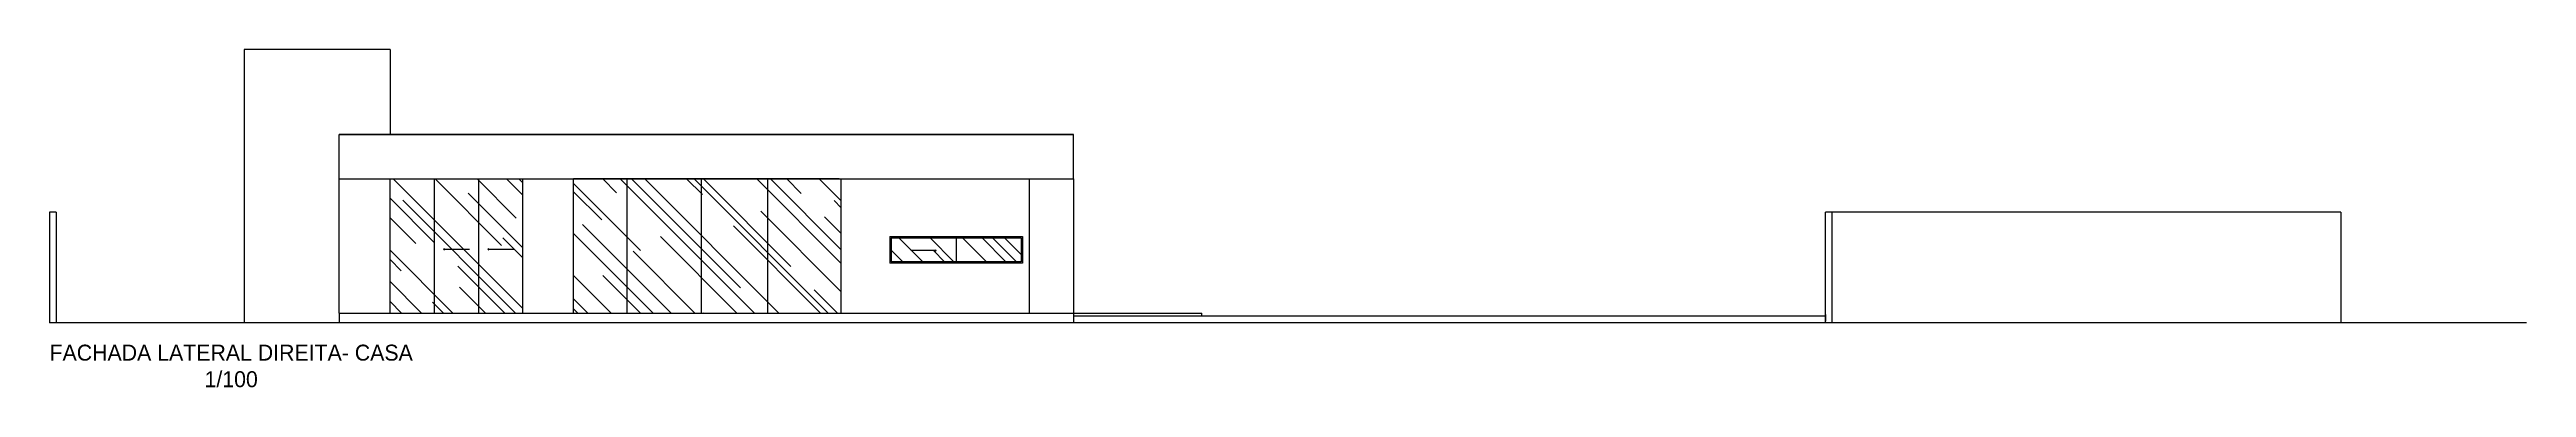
# Model space of a CAD drawing. Header units: feet. Extents: x 1734 to 1931, y 883 to 1088.
# Drawn here: x 1813.7 to 1869.7, y 886.8 to 894.4 of the extents above; entities that cross this region are included whole.
import ezdxf

# ---------------------------------------------------------------- set-up
doc = ezdxf.new("R2010")
doc.units = ezdxf.units.FT
doc.header["$LTSCALE"] = 0.3
doc.header["$MEASUREMENT"] = 0
doc.layers.get('0').update_dxf_attribs({"linetype": 'CONTINUOUS'})
doc.layers.get('Defpoints').update_dxf_attribs({"linetype": 'CONTINUOUS'})
for name, color, linetype in [('1', 1, 'CONTINUOUS'), ('2', 44, 'CONTINUOUS'), ('3', 3, 'CONTINUOUS'), ('5', 5, 'CONTINUOUS'), ('Cotas', 1, 'CONTINUOUS'), ('Texto', 44, 'CONTINUOUS')]:
    doc.layers.add(name, color=color, linetype=linetype)
doc.styles.add('style1', font='GOTHIC.TTF')
doc.dimstyles.new('ESC-100', dxfattribs={"dimtxt": 0.16, "dimasz": 0.04, "dimexe": 0.06, "dimexo": 0.15, "dimgap": 0.02, "dimtad": 1, "dimzin": 4, "dimdsep": 46, "dimtxsty": 'style1', "dimblk": 'OBLIQUE', "dimcen": 0.01, "dimdle": 0.04, "dimclrd": 14, "dimclre": 14, "dimclrt": 2, "dimazin": 0, "dimtfac": 1, "dimtix": 1, "dimtmove": 2, "dimatfit": 0, "dimldrblk": 'OPEN90', "dimfxl": 1, "dimtolj": 1, "dimtzin": 4, "dimlwd": -1, "dimlwe": -1, "dimarcsym": 0})

# ---------------------------------------------------------------- blocks, each defined once
blk = doc.blocks.new('_Open90')
at = {"color": 0, "linetype": 'ByBlock', "lineweight": -2}
for p, q in [((0, 0), (-1, 0)), ((-0.5, 0.5), (0, 0)), ((0, 0), (-0.5, -0.5))]:
    blk.add_line(p, q, dxfattribs=at)

msp = doc.modelspace()

# ---------------------------------------------------------------- hatches: boundary and pattern name
at = {"layer": 'Cotas'}
h = msp.add_hatch(dxfattribs=at)
h.set_pattern_fill('AR-RROOF,_O', color=256, angle=315)
h.set_pattern_definition([(315, (1821.4304, 888.4667), (2.26274, -0.84853), [15, -2, 5, -1]), (315, (1822.7244, 887.8798), (0.23335, 1.64756), [3, -0.33, 6, -0.75]), (315, (1822.385, 888.71416), (4.150717, -3.203194), [8, -1.4, 4, -1])])
h.paths.add_polyline_path([(1821.43, 888.467), (1822.43, 888.467), (1822.43, 891.497), (1821.43, 891.497)])
h.paths.add_polyline_path([(1822.43, 888.467), (1823.43, 888.467), (1823.43, 891.497), (1822.43, 891.497)])
h.paths.add_polyline_path([(1823.43, 888.467), (1824.43, 888.467), (1824.43, 891.497), (1823.43, 891.497)])
h.paths.add_polyline_path([(1826.78, 891.497), (1825.58, 891.497), (1825.58, 888.467), (1826.78, 888.467)])
h.paths.add_polyline_path([(1828.463, 891.497), (1826.78, 891.497), (1826.78, 888.467), (1828.463, 888.467)])
h.paths.add_polyline_path([(1828.463, 888.467), (1829.963, 888.467), (1829.963, 891.497), (1828.463, 891.497)])
h.paths.add_polyline_path([(1829.963, 888.467), (1831.63, 888.467), (1831.63, 891.497), (1829.963, 891.497)])
h = msp.add_hatch(dxfattribs=at)
h.set_pattern_fill('AR-RROOF,_O', color=256, angle=315)
h.set_pattern_definition([(315, (1832.7604, 889.6267), (2.26274, -0.84853), [15, -2, 5, -1]), (315, (1834.0544, 889.0398), (0.23335, 1.6476), [3, -0.33, 6, -0.75]), (315, (1833.715, 889.87416), (4.15072, -3.2032), [8, -1.4, 4, -1])])
h.paths.add_polyline_path([(1832.76, 890.167), (1832.76, 889.627), (1834.23, 889.627), (1834.23, 890.167)])
h.paths.add_polyline_path([(1834.23, 890.167), (1834.23, 889.627), (1835.7, 889.627), (1835.7, 890.167)])

# ---------------------------------------------------------------- linework, layer by layer
at = {"layer": '1'}
for p, q in [((1818.13, 894.417), (1818.13, 888.247)), ((1821.43, 894.417), (1818.13, 894.417)), ((1821.43, 894.417), (1821.43, 892.497)), ((1822.43, 891.497), (1822.43, 888.467)), ((1823.43, 891.497), (1823.43, 888.467)), ((1826.78, 891.497), (1826.78, 888.467)), ((1828.463, 891.497), (1828.463, 888.467)), ((1829.963, 891.497), (1829.963, 888.467)), ((1836.88, 888.467), (1839.78, 888.467)), ((1839.78, 888.408), (1839.78, 888.467))]:
    msp.add_line(p, q, dxfattribs=at)
at = {"layer": '2'}
for p, q in [((1820.28, 888.467), (1820.28, 891.497)), ((1821.43, 888.467), (1821.43, 891.497)), ((1824.43, 888.467), (1824.43, 891.497)), ((1825.58, 888.467), (1825.58, 891.497)), ((1835.88, 891.497), (1835.88, 888.467)), ((1836.88, 891.497), (1836.88, 888.467)), ((1865.53, 890.747), (1853.88, 890.747)), ((1836.88, 888.408), (1853.88, 888.408))]:
    msp.add_line(p, q, dxfattribs=at)
at = {"layer": '3'}
for p, q in [((1836.88, 892.497), (1820.28, 892.497)), ((1820.28, 892.497), (1836.88, 892.497)), ((1820.28, 891.497), (1820.28, 892.497)), ((1836.88, 891.497), (1836.88, 892.497)), ((1820.28, 891.497), (1836.88, 891.497)), ((1831.58, 891.497), (1825.58, 891.497)), ((1820.28, 888.467), (1836.88, 888.467)), ((1820.28, 888.467), (1820.28, 888.247)), ((1836.88, 888.467), (1836.88, 888.247))]:
    msp.add_line(p, q, dxfattribs=at)
at = {"layer": '5', "linetype": 'Continuous'}
for p, q in [((1813.88, 890.747), (1813.73, 890.747)), ((1813.73, 890.747), (1813.73, 888.247)), ((1813.88, 890.747), (1813.88, 888.247)), ((1853.88, 888.247), (1853.88, 890.747)), ((1854.03, 888.247), (1854.03, 890.747)), ((1865.53, 890.747), (1865.53, 888.247)), ((1869.73, 888.247), (1813.73, 888.247)), ((1853.88, 888.437), (1853.88, 888.287))]:
    msp.add_line(p, q, dxfattribs=at)
at = {"layer": 'Cotas'}
for p, q in [((1831.63, 888.467), (1831.63, 891.497)), ((1832.73, 890.197), (1835.73, 890.197)), ((1832.73, 890.197), (1832.73, 889.597)), ((1832.76, 890.167), (1835.7, 890.167)), ((1832.76, 890.167), (1832.76, 889.627)), ((1834.23, 890.167), (1834.23, 889.627)), ((1835.7, 890.167), (1835.7, 889.627)), ((1835.73, 890.197), (1835.73, 889.597)), ((1835.73, 889.597), (1832.73, 889.597)), ((1835.7, 889.627), (1832.76, 889.627))]:
    msp.add_line(p, q, dxfattribs=at)

# ---------------------------------------------------------------- texts
at = {"layer": 'Texto', "insert": (1811.481, 888.087), "char_height": 0.1, "width": 12.71133, "attachment_point": 1, "style": 'style1'}
msp.add_mtext('\\pxqc;\\P\\P{\\H3.6x;FACHADA LATERAL DIREITA- CASA\\P1/100}', dxfattribs=at)

# ---------------------------------------------------------------- leaders
at = {"layer": 'Defpoints', "linetype": 'Continuous'}
for points in [[(1822.64, 889.908), (1823.224, 889.908)], [(1823.643, 889.908), (1824.226, 889.908)], [(1833.774, 889.878), (1833.202, 889.878)]]:
    msp.add_leader(points, dimstyle='ESC-100', override={"dimgap": 0.02, "dimtad": 0}, dxfattribs=at)

doc.saveas('drawing.dxf')
